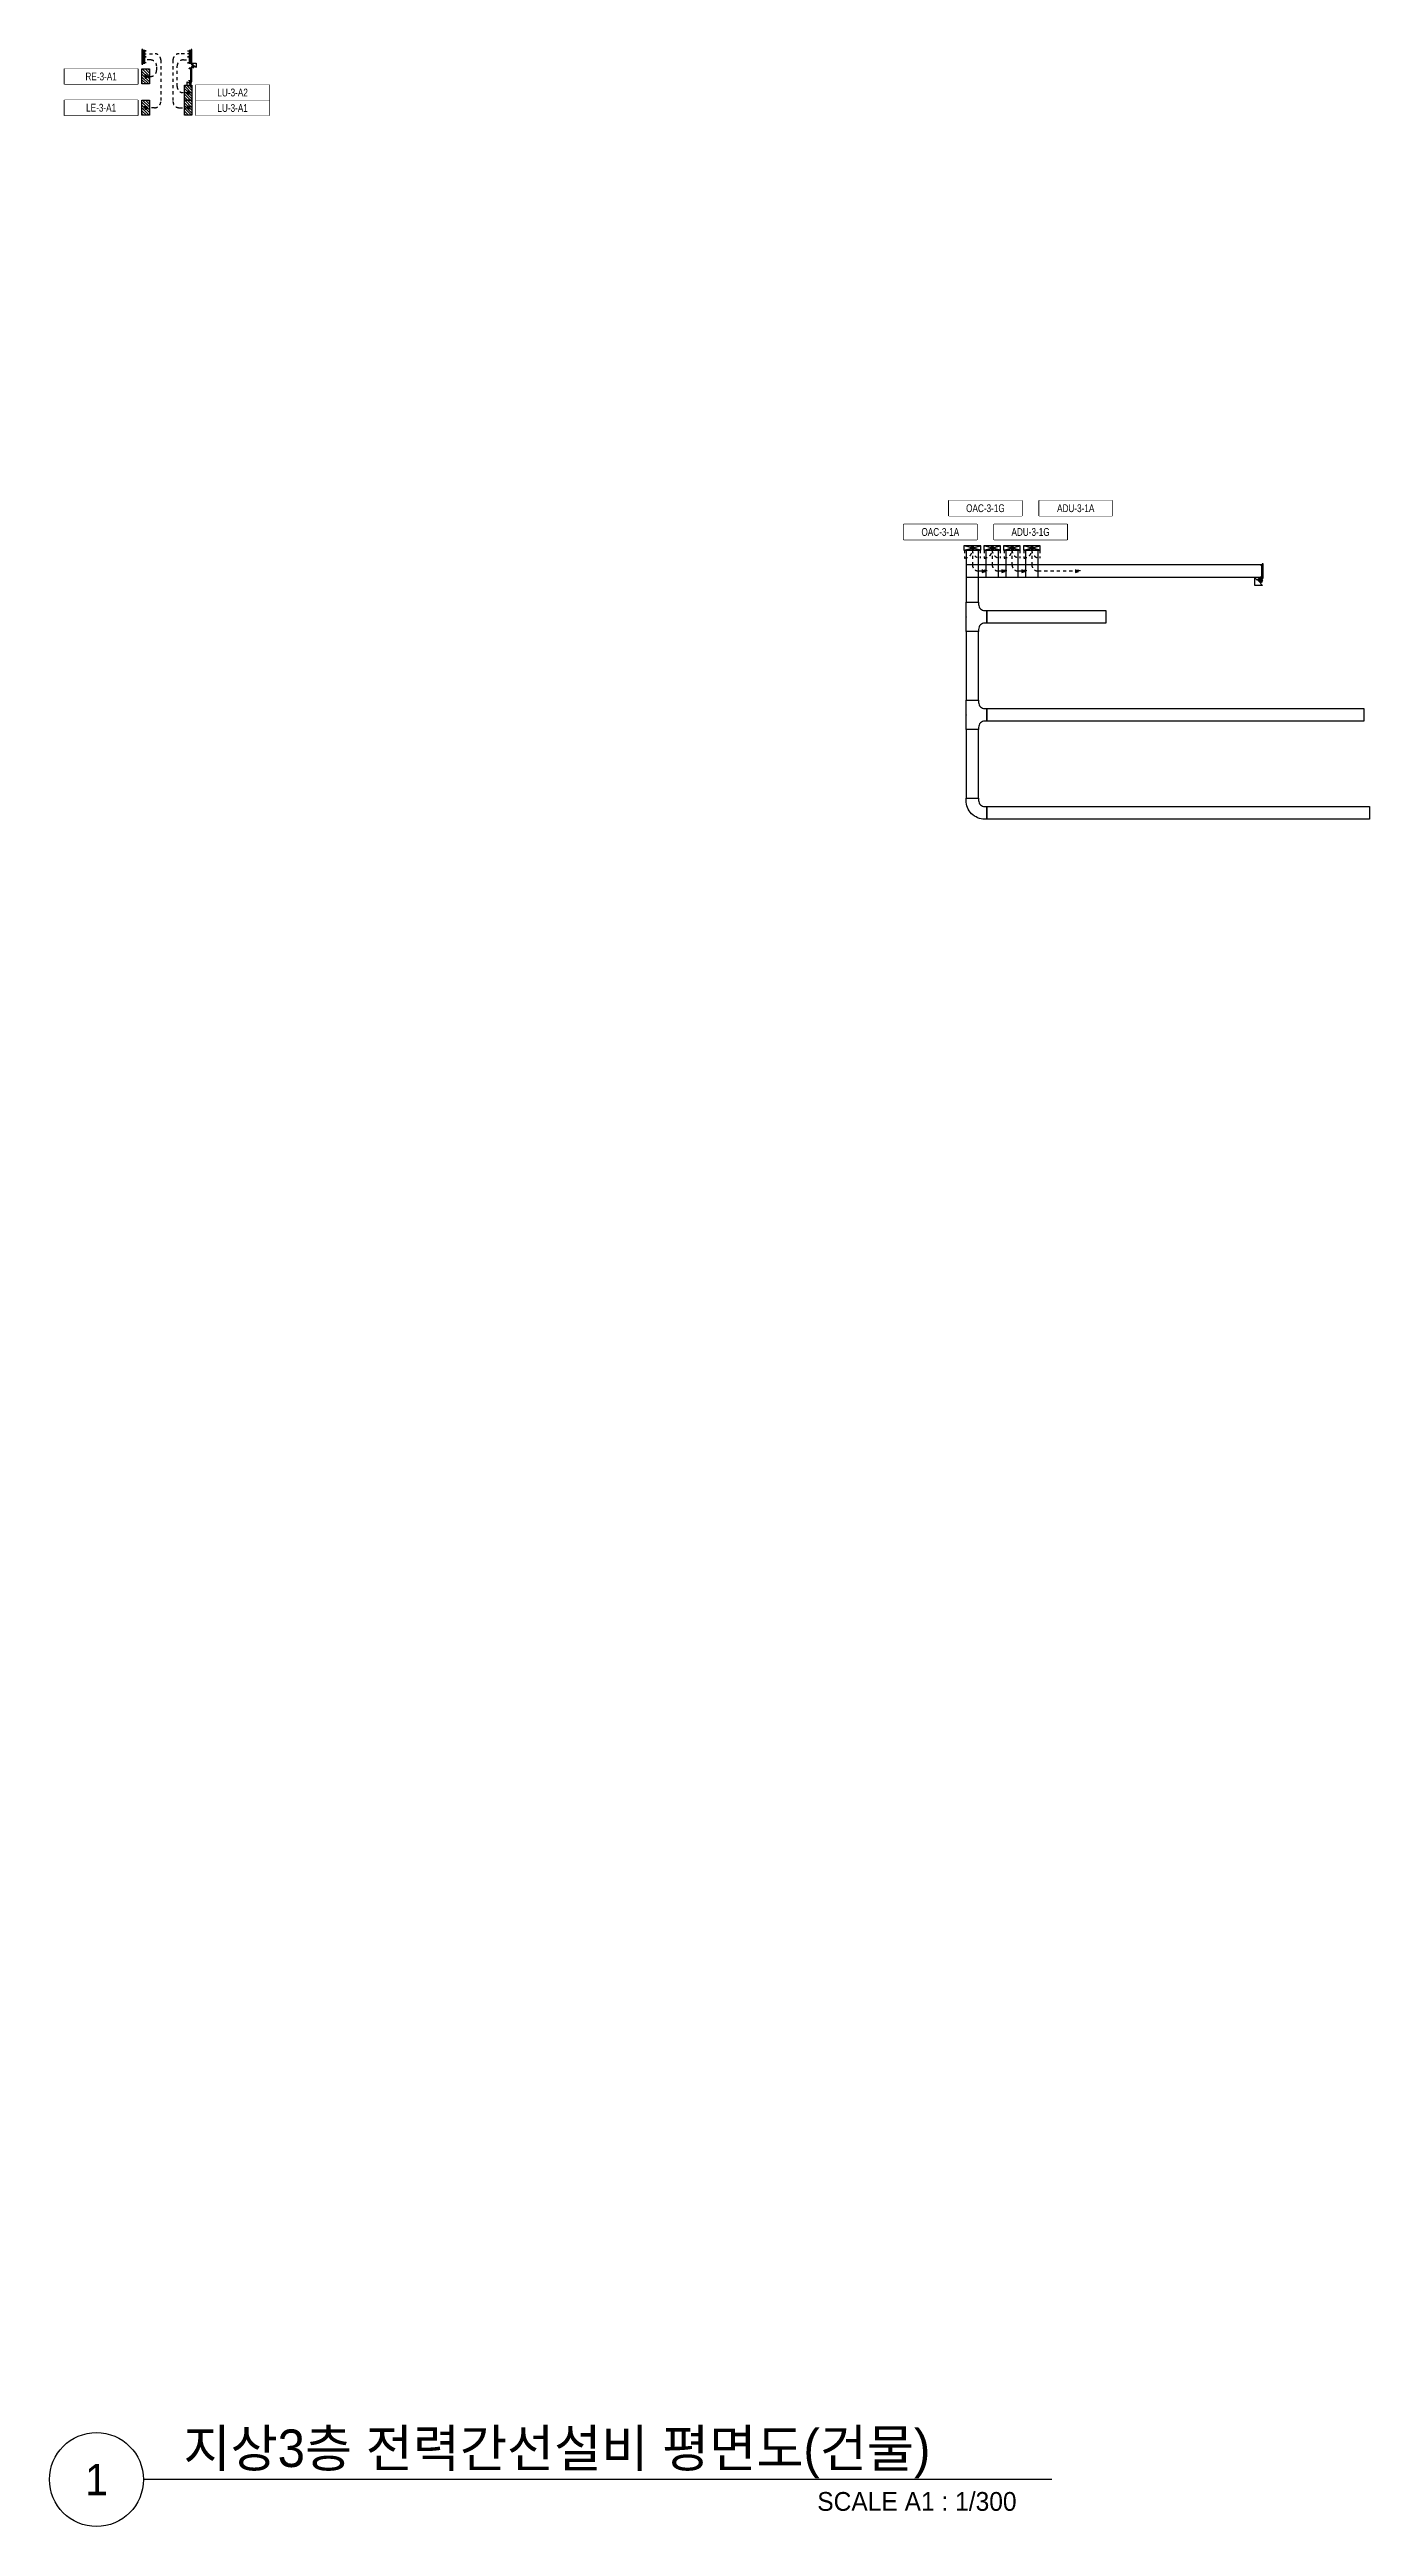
# Model space of a CAD drawing. Header units: millimetres. Extents: x -149088 to 500787, y -530175 to 1035835.
# Drawn here: x 88028 to 151304, y 187050 to 305805 of the extents above; entities that cross this region are included whole.
import ezdxf
from ezdxf.enums import TextEntityAlignment as Align

# ---------------------------------------------------------------- set-up
doc = ezdxf.new("R2010")
doc.units = ezdxf.units.MM
doc.header["$LTSCALE"] = 150
doc.linetypes.add('CONTINOUS', pattern=[0])
doc.linetypes.add('D1', pattern=[3, 1, -1, 1])
for name, color, linetype in [('------01 Distribution Panel', 3, 'Continuous'), ('------01 Distribution Panel_UPS_Emgency', 232, 'Continuous'), ('------01 Motor Control Panel or Center', 4, 'Continuous'), ('-----00 LV_CABLE', 2, 'Continuous'), ('-----26 Electrical Cable Tray', 200, 'Continuous'), ('-----26 Electrical Cable Tray_건물(UPS)', 100, 'Continuous'), ('-----26 Electrical Cable Tray_건물(일반)', 20, 'Continuous'), ('-----41 Drawing Title', 2, 'Continuous')]:
    doc.layers.add(name, color=color, linetype=linetype)
doc.styles.add('ELEC', font='')
doc.styles.get('ELEC').set_extended_font_data('Dotum')

msp = doc.modelspace()

# ---------------------------------------------------------------- texts
at = {"layer": '-----41 Drawing Title', "color": 2, "style": 'ELEC'}
msp.add_text('지상3층 전력간선설비 평면도(건물)', height=1800, dxfattribs=at).set_placement((94445, 189900))
at = {"layer": '-----41 Drawing Title', "color": 7, "style": 'ELEC'}
msp.add_text('1', height=1500, dxfattribs=at).set_placement((90278, 189300), align=Align.MIDDLE)
at = {"layer": '-----41 Drawing Title', "style": 'ELEC'}
msp.add_text('SCALE A1 : 1/300', height=900, dxfattribs=at).set_placement((134387, 187800), align=Align.RIGHT)

# ---------------------------------------------------------------- blocks, each defined once
blk = doc.blocks.new('A02')
h = blk.add_hatch()
h.set_pattern_fill('ANSI31', color=256, scale=25, style=0)
h.set_pattern_definition([(45, (-2000, -19200), (-56.1266, 56.1266), [])])
h.paths.add_polyline_path([(-300, 300), (-300, 0), (300, 0), (300, 300)])
blk.add_lwpolyline([(300, 0), (-300, 0), (-300, 300), (300, 300)], close=True)
blk = doc.blocks.new('*U10')
at = {"linetype": 'Continuous', "ltscale": 0.1}
for p, q in [((-250, 57), (-250, 59)), ((-200, 57), (-200, 59)), ((-150, 57), (-150, 59)), ((-100, 57), (-100, 59)), ((-50, 57), (-50, 59)), ((0, 57), (0, 59)), ((50, 57), (50, 59)), ((100, 57), (100, 59)), ((150, 57), (150, 59)), ((200, 57), (200, 59)), ((250, 57), (250, 59))]:
    blk.add_line(p, q, dxfattribs=at)
blk.add_lwpolyline([(350, 0), (350, 40), (-350, 40), (-350, 0)], close=True, dxfattribs=at)
for points in [[(-300, 40), (-300, 140), (-275, 140), (-275, 137), (-297, 137), (-297, 40)], [(-297, 59), (297, 59)], [(-297, 57), (297, 57)], [(297, 43), (-297, 43)], [(300, 40), (300, 140), (275, 140), (275, 137), (297, 137), (297, 40)]]:
    blk.add_lwpolyline(points, dxfattribs=at)
at = {"linetype": 'Continuous', "ltscale": 0.1, "style": 'ELEC'}
blk.add_text('W600*H100', height=10, dxfattribs=at).set_placement((-340, 10), align=Align.MIDDLE_LEFT)
blk = doc.blocks.new('O08')
blk.add_hatch(color=256).paths.add_polyline_path([(120, 51), (-120, 51), (-120, 0), (120, 0)])
blk.add_lwpolyline([(120, 127.5), (120, 0), (-120, 0), (-120, 127.5), (-120, 51), (120, 51)])
blk = doc.blocks.new('11')
at = {"linetype": 'D1'}
h = blk.add_hatch(color=256, dxfattribs=at)
edge = h.paths.add_edge_path()
edge.add_arc((0, 0), 75, 0, 360)
blk.add_circle((0, 0), 75, dxfattribs=at)
for p in [(-75, 0), (0, 75), (75, 0), (0, -75)]:
    blk.add_point(p, dxfattribs=at)
blk = doc.blocks.new('TRAY (U-D)')
at = {"color": 0}
for points in [[(156, 467), (-28, 651), (651, 651), (651, -28), (467, 156), (438, 127), (127, 438)], [(-28, 283), (-28, 255), (255, -28), (283, -28), (297, -14), (-14, 297)], [(-28, 198), (-28, 141), (141, -28), (198, -28)], [(14, 325), (325, 14), (354, 42), (42, 354)], [(71, 382), (382, 71), (410, 99), (99, 410)]]:
    blk.add_lwpolyline(points, close=True, dxfattribs=at)
blk.add_circle((0, 0), 40, dxfattribs=at)
blk = doc.blocks.new('22')
at = {"linetype": 'D1'}
h = blk.add_hatch(color=0, dxfattribs=at)
h.dxf.hatch_style = 1
h.paths.add_polyline_path([(0, 0), (-241, 75), (-241, -75)])
at = {"color": 0, "linetype": 'D1'}
blk.add_lwpolyline([(-241, -75), (0, 0), (-241, 75)], close=True, dxfattribs=at)
blk = doc.blocks.new('MCP_EQUIPMENT-2')
for p, q in [((200, 400), (0, -400)), ((200, -400), (0, 400))]:
    blk.add_line(p, q)
at = {"color": 1, "linetype": 'D1'}
for p, q in [((200, 380), (580, 380)), ((200, -380), (580, -380))]:
    blk.add_line(p, q, dxfattribs=at)
blk.add_lwpolyline([(200, 400), (0, 400), (0, -400), (200, -400)], close=True)
for centre, start, end in [((200, 380), 270, 0), ((200, -380), 0, 90)]:
    blk.add_arc(centre, 380, start, end, dxfattribs=at)
blk = doc.blocks.new('*U6')
at = {"color": 0}
blk.add_lwpolyline([(-400, 400), (-400, 300, 0.4142136), (-100, 0), (0, 0), (0, -600), (-1400, -600), (-1400, 0), (-1300, 0, 0.4142136), (-1000, 300), (-1000, 400)], format="xyb", close=True, dxfattribs=at)
at = {"color": 0, "style": 'ELEC'}
blk.add_text('W:600(TEE)', height=10, dxfattribs=at).set_placement((-700, -565), align=Align.MIDDLE)
blk = doc.blocks.new('*U8')
at = {"color": 0}
blk.add_lwpolyline([(0, 0), (-100, 0, -0.4142136), (-400, 300), (-400, 400), (-1000, 400), (-1000, 300, 0.4142136), (-100, -600), (0, -600)], format="xyb", close=True, dxfattribs=at)
at = {"color": 0, "style": 'ELEC'}
blk.add_text('W:600(ELBOW 90)', height=10, dxfattribs=at).set_placement((-5, -590), align=Align.MIDDLE_RIGHT)
blk = doc.blocks.new('A$C756fbc58')
at = {"color": 0}
for points in [[(69, 208), (-13, 290), (290, 290), (290, -13), (208, 69), (196, 57), (57, 196)], [(-13, 126), (-13, 114), (114, -13), (126, -13), (132, -6), (-6, 132)], [(-13, 88), (-13, 63), (63, -13), (88, -13)], [(6, 145), (145, 6), (158, 19), (19, 158)], [(32, 170), (170, 32), (183, 44), (44, 183)]]:
    blk.add_lwpolyline(points, close=True, dxfattribs=at)
blk.add_circle((0, 0), 17.8, dxfattribs=at)

# ---------------------------------------------------------------- linework, layer by layer
at = {"layer": '------01 Distribution Panel', "color": 1}
for points in [[(92254, 304885), (92254, 304145), (88750, 304145), (88750, 304885)], [(92254, 303385), (92254, 302645), (88750, 302645), (88750, 303385)], [(98557, 303375), (98557, 302635), (95054, 302635), (95054, 303375)]]:
    msp.add_lwpolyline(points, close=True, dxfattribs=at)
at = {"layer": '------01 Motor Control Panel or Center', "color": 1, "linetype": 'CONTINOUS', "elevation": 0}
msp.add_lwpolyline([(132482, 283045), (132482, 282305), (128979, 282305), (128979, 283045)], close=True, dxfattribs=at)
at = {"layer": '------01 Motor Control Panel or Center', "color": 1, "linetype": 'CONTINOUS'}
msp.add_lwpolyline([(136810, 283045), (136810, 282305), (133307, 282305), (133307, 283045)], close=True, dxfattribs=at)
at = {"layer": '-----00 LV_CABLE', "linetype": 'D1'}
for points in [[(92512, 305604), (93064, 305604, -0.4142136), (93364, 305304), (93364, 303315, -0.4142136), (93064, 303015), (92709, 303015)], [(92709, 304515), (92864, 304515, 0.4142136), (93164, 304815), (93164, 305006, 0.4142136), (92864, 305306), (92512, 305306)]]:
    msp.add_lwpolyline(points, format="xyb", dxfattribs=at)
at = {"layer": '-----00 LV_CABLE', "linetype": 'D1', "elevation": 0}
for points in [[(94795, 305604), (94244, 305604, 0.4142136), (93944, 305304), (93944, 303315, 0.4142136), (94244, 303015), (94599, 303015)], [(94599, 303735), (94444, 303735, -0.4142136), (94144, 304035), (94144, 305006, -0.4142136), (94444, 305306), (94795, 305306)], [(132266, 281830), (132266, 281105, 0.4142136), (132566, 280805), (132734, 280805)]]:
    msp.add_lwpolyline(points, format="xyb", dxfattribs=at)
at = {"layer": '-----26 Electrical Cable Tray'}
msp.add_lwpolyline([(131966, 281105), (131966, 280505), (146164, 280505), (146164, 281105)], close=True, dxfattribs=at)
at = {"layer": '-----26 Electrical Cable Tray', "elevation": 0}
for points in [[(131966, 274605), (132566, 274605), (132566, 277905), (131966, 277905)], [(138664, 278305), (132966, 278305), (132966, 278905), (138664, 278905)], [(131966, 269905), (132566, 269905), (132566, 273205), (131966, 273205)], [(151041, 273605), (132966, 273605), (132966, 274205), (151041, 274205)], [(151304, 268905), (132966, 268905), (132966, 269505), (151304, 269505)]]:
    msp.add_lwpolyline(points, close=True, dxfattribs=at)
at = {"layer": '-----41 Drawing Title', "color": 7}
msp.add_line((136072, 189300), (92528, 189300), dxfattribs=at)
msp.add_circle((90278, 189300), 2250, dxfattribs=at)

# ---------------------------------------------------------------- block references
at = {"layer": '------01 Distribution Panel', "xscale": 1.2, "yscale": 1.2, "zscale": 1.2, "rotation": 270}
for p in [(92454, 304515), (92454, 303015)]:
    msp.add_blockref('A02', p, dxfattribs=at)
at = {"layer": '------01 Distribution Panel_UPS_Emgency', "xscale": 1.2, "yscale": 1.2, "zscale": 1.2, "rotation": 270}
for p in [(94494, 303735), (94494, 303015)]:
    msp.add_blockref('A02', p, dxfattribs=at)
at = {"layer": '------01 Motor Control Panel or Center', "rotation": 270}
for p in [(132266, 282005), (133216, 282005), (134166, 282005), (135116, 282005)]:
    msp.add_blockref('MCP_EQUIPMENT-2', p, dxfattribs=at)
at = {"layer": '-----00 LV_CABLE', "linetype": 'D1', "xscale": 1.2, "yscale": 1.2, "zscale": 1.2}
for p, rotation in [((92512, 305604), 270), ((92512, 305306), 270), ((94795, 305604), 89.99999999999999), ((94795, 305306), 89.99999999999999)]:
    msp.add_blockref('O08', p, dxfattribs=dict(at, rotation=rotation))
at = {"layer": '-----00 LV_CABLE', "linetype": 'D1'}
for name, p in [('11', (92634, 304515)), ('11', (92634, 303015)), ('11', (94674, 303735)), ('11', (94674, 303015)), ('11', (132266, 281905)), ('22', (132974, 280805)), ('22', (133924, 280805)), ('22', (134874, 280805)), ('22', (137448, 280805))]:
    msp.add_blockref(name, p, dxfattribs=at)
at = {"layer": '-----26 Electrical Cable Tray', "rotation": 180}
for name, p, xscale, yscale, zscale in [('TRAY (U-D)', (94814, 304255), 0.3, 0.3, 0.3), ('A$C756fbc58', (146164, 280455), 1.2, 1.2, 1.2)]:
    msp.add_blockref(name, p, dxfattribs=dict(at, xscale=xscale, yscale=yscale, zscale=zscale))
at = {"layer": '-----26 Electrical Cable Tray'}
for name, p, rotation in [('*U10', (94854, 304605), 89.99999999999999), ('*U6', (132566, 277905), 270), ('*U6', (132566, 273205), 270)]:
    msp.add_blockref(name, p, dxfattribs=dict(at, rotation=rotation))
at = {"layer": '-----26 Electrical Cable Tray', "xscale": 0.3, "yscale": 0.3, "zscale": 0.3}
msp.add_blockref('TRAY (U-D)', (94854, 304955), dxfattribs=at)
at = {"layer": '-----26 Electrical Cable Tray', "linetype": 'Continuous', "ltscale": 7.5, "rotation": 89.99999999999999}
msp.add_blockref('*U10', (146204, 280805), dxfattribs=at)
at = {"layer": '-----26 Electrical Cable Tray', "xscale": -1, "rotation": 270}
msp.add_blockref('*U8', (132566, 269905), dxfattribs=at)
at = {"layer": '-----26 Electrical Cable Tray_건물(UPS)', "rotation": 89.99999999999999}
msp.add_blockref('*U10', (94854, 305455), dxfattribs=at)
at = {"layer": '-----26 Electrical Cable Tray_건물(일반)', "rotation": 270}
msp.add_blockref('*U10', (92454, 305455), dxfattribs=at)

msp.set_redraw_order([(e.dxf.handle, doc.entitydb.next_handle()) for e in msp.query("TEXT MTEXT ATTDEF DIMENSION ARC_DIMENSION")])  # texts and dimensions are drawn at this point

# ---------------------------------------------------------------- next in the draw order: wipeouts: each hides what was drawn before it
at = {"color": 1}
for points, layer in [([(88750, 304885), (92254, 304885), (92254, 304145), (88750, 304145)], '------01 Distribution Panel'), ([(88750, 303385), (92254, 303385), (92254, 302645), (88750, 302645)], '------01 Distribution Panel'), ([(95054, 303375), (98557, 303375), (98557, 302635), (95054, 302635)], '------01 Distribution Panel'), ([(128979, 283045), (132482, 283045), (132482, 282305), (128979, 282305)], '------01 Motor Control Panel or Center'), ([(133307, 283045), (136810, 283045), (136810, 282305), (133307, 282305)], '------01 Motor Control Panel or Center')]:
    msp.add_wipeout(points, dxfattribs=at).dxf.layer = layer

# ---------------------------------------------------------------- next in the draw order: linework, layer by layer
at = {"layer": '------01 Distribution Panel', "color": 1}
for points in [[(92254, 304885), (92254, 304145), (88750, 304145), (88750, 304885)], [(92254, 303385), (92254, 302645), (88750, 302645), (88750, 303385)], [(98557, 303375), (98557, 302635), (95054, 302635), (95054, 303375)]]:
    msp.add_lwpolyline(points, close=True, dxfattribs=at)
at = {"layer": '------01 Motor Control Panel or Center', "color": 1, "linetype": 'CONTINOUS', "elevation": 0}
for points in [[(134646, 284185), (134646, 283445), (131143, 283445), (131143, 284185)], [(138974, 284185), (138974, 283445), (135471, 283445), (135471, 284185)]]:
    msp.add_lwpolyline(points, close=True, dxfattribs=at)
at = {"layer": '-----00 LV_CABLE', "linetype": 'D1', "elevation": 0}
for points in [[(133216, 281830), (133216, 281105, 0.4142136), (133516, 280805), (133684, 280805)], [(134166, 281830), (134166, 281105, 0.4142136), (134466, 280805), (134634, 280805)], [(135116, 281830), (135116, 281105, 0.4142136), (135416, 280805), (137207, 280805)]]:
    msp.add_lwpolyline(points, format="xyb", dxfattribs=at)
at = {"layer": '-----26 Electrical Cable Tray', "elevation": 0}
for points in [[(132566, 281805), (131966, 281805), (131966, 279305), (132566, 279305)], [(133516, 281805), (132916, 281805), (132916, 280505), (133516, 280505)], [(134466, 281805), (133866, 281805), (133866, 280505), (134466, 280505)], [(135416, 281805), (134816, 281805), (134816, 280505), (135416, 280505)]]:
    msp.add_lwpolyline(points, close=True, dxfattribs=at)

# ---------------------------------------------------------------- next in the draw order: block references
at = {"layer": '-----00 LV_CABLE', "linetype": 'D1'}
for p in [(133216, 281905), (134166, 281905), (135116, 281905)]:
    msp.add_blockref('11', p, dxfattribs=at)

# ---------------------------------------------------------------- next in the draw order: wipeouts: each hides what was drawn before it
at = {"color": 1}
for points, layer in [([(88750, 304885), (92254, 304885), (92254, 304145), (88750, 304145)], '------01 Distribution Panel'), ([(88750, 303385), (92254, 303385), (92254, 302645), (88750, 302645)], '------01 Distribution Panel'), ([(95054, 303375), (98557, 303375), (98557, 302635), (95054, 302635)], '------01 Distribution Panel_UPS_Emgency'), ([(131143, 284185), (134646, 284185), (134646, 283445), (131143, 283445)], '------01 Motor Control Panel or Center'), ([(135471, 284185), (138974, 284185), (138974, 283445), (135471, 283445)], '------01 Motor Control Panel or Center')]:
    msp.add_wipeout(points, dxfattribs=at).dxf.layer = layer

# ---------------------------------------------------------------- next in the draw order: linework, layer by layer
at = {"layer": '------01 Distribution Panel', "color": 1}
msp.add_lwpolyline([(98557, 304115), (98557, 303375), (95054, 303375), (95054, 304115)], close=True, dxfattribs=at)

# ---------------------------------------------------------------- next in the draw order: texts
at = {"layer": '------01 Distribution Panel', "style": 'ELEC', "width": 0.8}
for s, p in [('RE-3-A1', (90502, 304515)), ('LE-3-A1', (90502, 303015))]:
    msp.add_text(s, height=375, dxfattribs=at).set_placement(p, align=Align.MIDDLE)
at = {"layer": '------01 Distribution Panel_UPS_Emgency', "style": 'ELEC', "width": 0.8}
msp.add_text('LU-3-A1', height=375, dxfattribs=at).set_placement((96805, 303005), align=Align.MIDDLE)
at = {"layer": '------01 Motor Control Panel or Center', "linetype": 'CONTINOUS', "style": 'ELEC', "width": 0.8}
for s, p in [('OAC-3-1G', (132894, 283815)), ('ADU-3-1A', (137222, 283815)), ('OAC-3-1A', (130730, 282675)), ('ADU-3-1G', (135058, 282675))]:
    msp.add_text(s, height=375, dxfattribs=at).set_placement(p, align=Align.MIDDLE)

# ---------------------------------------------------------------- next in the draw order: wipeouts: each hides what was drawn before it
at = {"color": 1}
msp.add_wipeout([(95054, 304115), (98557, 304115), (98557, 303375), (95054, 303375)], dxfattribs=at).dxf.layer = '------01 Distribution Panel'

# ---------------------------------------------------------------- next in the draw order: linework, layer by layer
at = {"layer": '------01 Distribution Panel', "color": 1}
msp.add_lwpolyline([(98557, 304115), (98557, 303375), (95054, 303375), (95054, 304115)], close=True, dxfattribs=at)

# ---------------------------------------------------------------- next in the draw order: wipeouts: each hides what was drawn before it
at = {"color": 1}
msp.add_wipeout([(95054, 304115), (98557, 304115), (98557, 303375), (95054, 303375)], dxfattribs=at).dxf.layer = '------01 Distribution Panel_UPS_Emgency'

# ---------------------------------------------------------------- next in the draw order: texts
at = {"layer": '------01 Distribution Panel_UPS_Emgency', "style": 'ELEC', "width": 0.8}
msp.add_text('LU-3-A2', height=375, dxfattribs=at).set_placement((96805, 303745), align=Align.MIDDLE)

doc.saveas('drawing.dxf')
